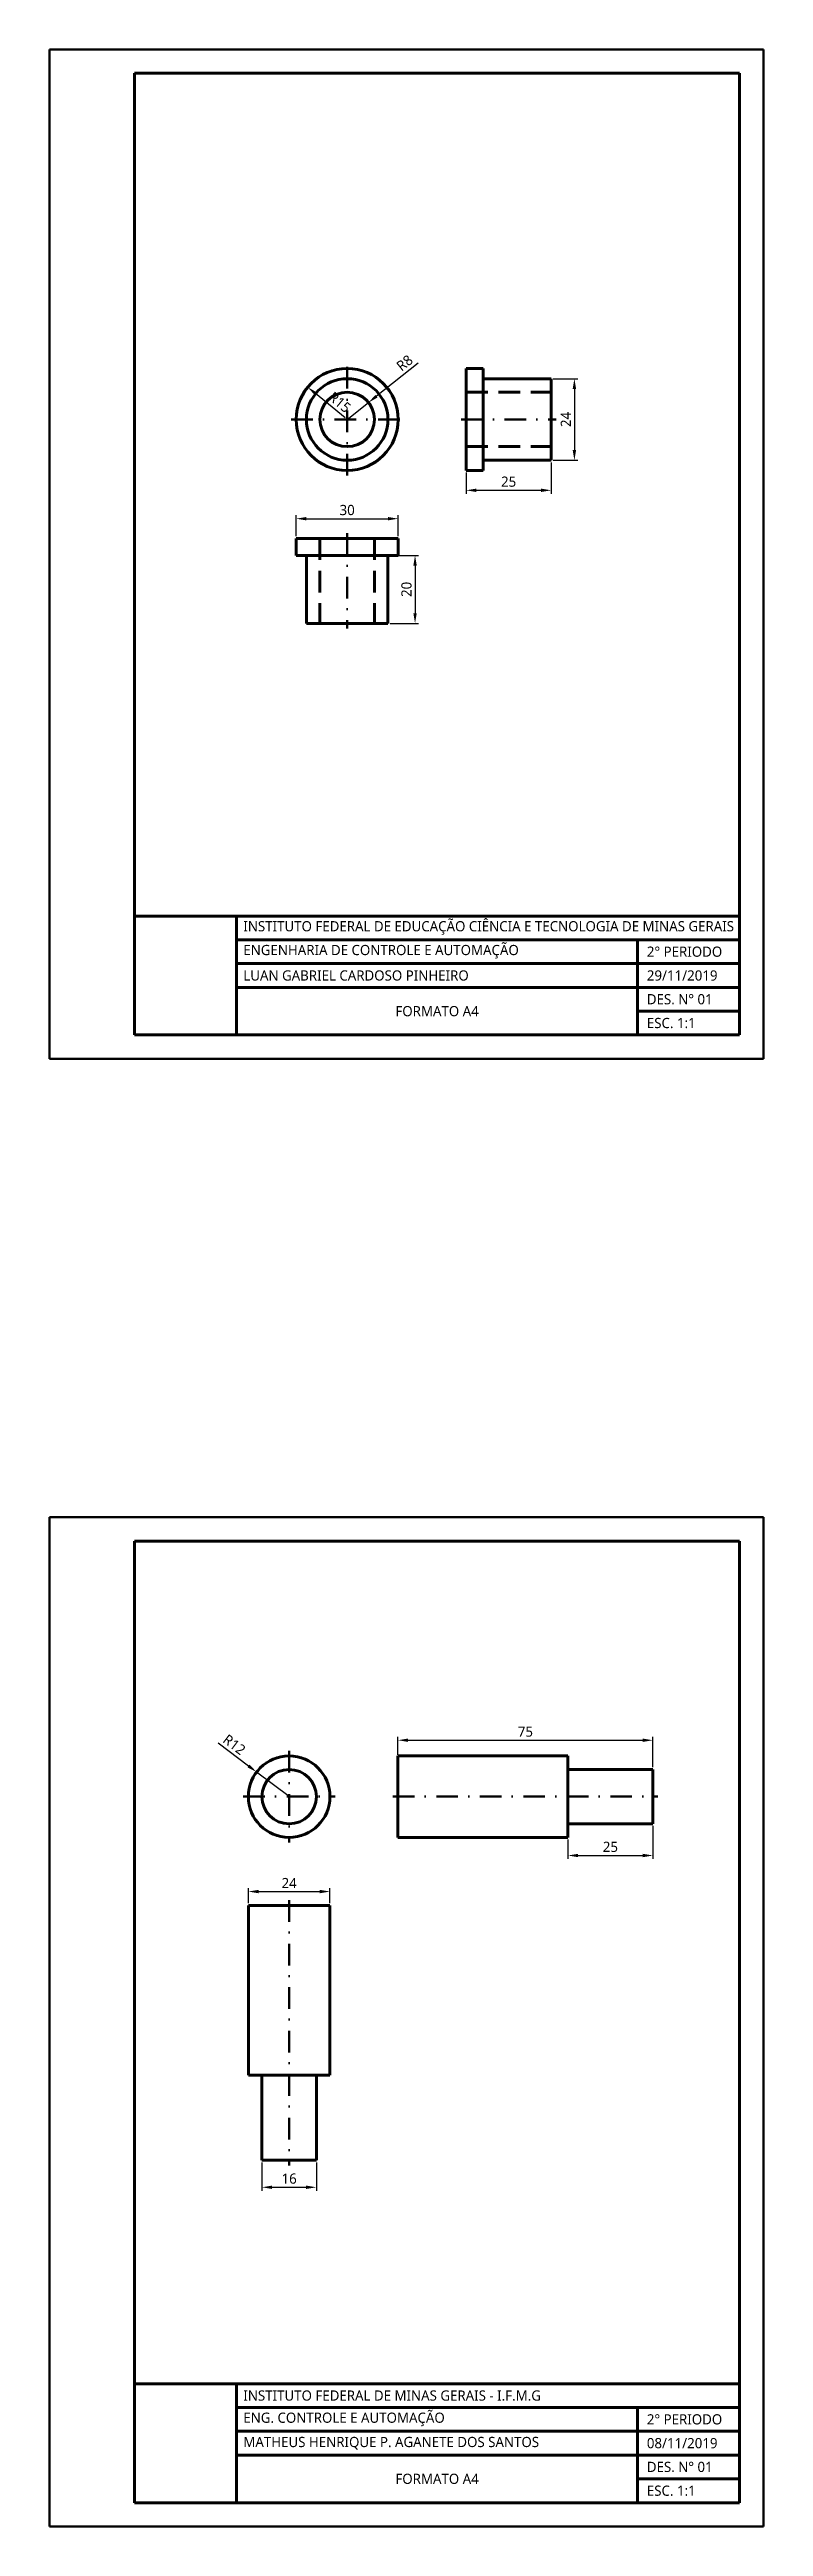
# Model space of a CAD drawing. Header units: millimetres. Extents: x 1010 to 9855, y 1438 to 2552.
# Drawn here: x 1010 to 1220, y 1438 to 2166 of the extents above; entities that cross this region are included whole.
import ezdxf

# ---------------------------------------------------------------- set-up
doc = ezdxf.new("R2010")
doc.units = ezdxf.units.MM
doc.linetypes.add('DASHDOT2', pattern=[12.7, 6.35, -3.175, 0, -3.175])
doc.linetypes.add('DASHED2', pattern=[9.525, 6.35, -3.175])
for name, color, linetype, lineweight in [('Continua Estreita', 4, 'Continuous', 50), ('Continua Larga', 3, 'Continuous', 70), ('Cotas', 3, 'Continuous', 50)]:
    doc.layers.add(name, color=color, linetype=linetype, lineweight=lineweight)
for name, color, linetype, lineweight, plot in [('Texto', 3, 'Continuous', 70, False), ('Tracejada Larga', 1, 'DASHED2', 70, False), ('TraçoPonto Estreita', 2, 'DASHDOT2', 50, False)]:
    doc.layers.add(name, color=color, linetype=linetype, lineweight=lineweight, plot=plot)
doc.styles.add('Matheus_Aganete', font='trebuc.ttf', dxfattribs={"height": 3})
doc.dimstyles.new('Matheus', dxfattribs={"dimtxt": 3, "dimasz": 3, "dimexe": 1, "dimexo": 0.6245, "dimgap": 1, "dimtad": 1, "dimtxsty": 'Matheus_Aganete', "dimcen": 0, "dimadec": 0, "dimazin": 0, "dimtfac": 1, "dimtmove": 0, "dimatfit": 3, "dimfxl": 1, "dimarcsym": 0})

msp = doc.modelspace()

# ---------------------------------------------------------------- texts
at = {"layer": 'Texto', "char_height": 3, "style": 'Matheus_Aganete'}
for s, width, insert, attachment_point in [('INSTITUTO FEDERAL DE EDUCAÇÃO CIÊNCIA E TECNOLOGIA DE MINAS GERAIS ', 146.00224, (1066.705, 1907.917), 4), ('ENGENHARIA DE CONTROLE E AUTOMAÇÃO', 116.00224, (1066.705, 1900.917), 4), ('2° PERIODO', 27.29693, (1185.41, 1900.917), 4), ('LUAN GABRIEL CARDOSO PINHEIRO', 116.00224, (1066.705, 1893.917), 4), ('29/11/2019', 27.29693, (1185.41, 1893.917), 4), ('DES. N° 01', 27.29693, (1185.41, 1886.917), 4), ('FORMATO A4', 118, (1123.707, 1883.417), 5), ('ESC. 1:1', 27.29693, (1185.41, 1879.917), 4), ('INSTITUTO FEDERAL DE MINAS GERAIS - I.F.M.G', 146.00224, (1066.705, 1476.01), 4), ('ENG. CONTROLE E AUTOMAÇÃO', 116.00224, (1066.705, 1469.01), 4), ('2° PERIODO', 27.29693, (1185.41, 1469.01), 4), ('MATHEUS HENRIQUE P. AGANETE DOS SANTOS', 116.00224, (1066.705, 1462.01), 4), ('08/11/2019', 27.29693, (1185.41, 1462.01), 4), ('FORMATO A4', 118, (1123.707, 1451.51), 5), ('DES. N° 01', 27.29693, (1185.41, 1455.01), 4), ('ESC. 1:1', 27.29693, (1185.41, 1448.01), 4)]:
    msp.add_mtext_dynamic_manual_height_columns(s, width=width, gutter_width=15, heights=[0], dxfattribs=dict(at, insert=insert, attachment_point=attachment_point))

# ---------------------------------------------------------------- blocks, each defined once
blk = doc.blocks.new('*D1')
at = {"layer": 'Cotas', "color": 0, "lineweight": -2, "transparency": 16777216}
for p, q in [((1059.27, 1668.08), (1068.22, 1661.32)), ((1080.19, 1652.28), (1070.61, 1659.51))]:
    blk.add_line(p, q, dxfattribs=at)
at = {"layer": 'Cotas', "color": 0, "transparency": 16777216}
blk.add_solid([(1068.52, 1661.72), (1067.92, 1660.92), (1070.61, 1659.51)], dxfattribs=at)
at = {"layer": 'Defpoints', "color": 0, "transparency": 16777216}
for p in [(1070.61, 1659.51), (1080.19, 1652.28)]:
    blk.add_point(p, dxfattribs=at)
at = {"layer": 'Cotas', "color": 0, "transparency": 16777216, "insert": (1064.06, 1667.6), "char_height": 3, "attachment_point": 5, "rotation": 322.94799, "style": 'Matheus_Aganete'}
blk.add_mtext('R12', dxfattribs=at)
blk = doc.blocks.new('*D2')
at = {"layer": 'Cotas', "color": 0, "lineweight": -2, "transparency": 16777216}
for p, q in [((1112.19, 1664.55), (1112.19, 1669.88)), ((1187.19, 1660.91), (1187.19, 1669.88)), ((1115.19, 1668.88), (1184.19, 1668.88))]:
    blk.add_line(p, q, dxfattribs=at)
at = {"layer": 'Cotas', "color": 0, "transparency": 16777216}
for points in [[(1115.19, 1669.38), (1115.19, 1668.38), (1112.19, 1668.88)], [(1184.19, 1669.38), (1184.19, 1668.38), (1187.19, 1668.88)]]:
    blk.add_solid(points, dxfattribs=at)
at = {"layer": 'Defpoints', "color": 0, "transparency": 16777216}
for p in [(1112.19, 1663.93), (1187.19, 1668.88), (1187.19, 1660.28)]:
    blk.add_point(p, dxfattribs=at)
at = {"layer": 'Cotas', "color": 0, "transparency": 16777216, "insert": (1149.69, 1671.4), "char_height": 3, "attachment_point": 5, "style": 'Matheus_Aganete'}
blk.add_mtext('75', dxfattribs=at)
blk = doc.blocks.new('*D3')
at = {"layer": 'Cotas', "color": 0, "lineweight": -2, "transparency": 16777216}
for p, q in [((1068.19, 1620.91), (1068.19, 1625.35)), ((1071.19, 1624.35), (1089.19, 1624.35)), ((1092.19, 1620.91), (1092.19, 1625.35))]:
    blk.add_line(p, q, dxfattribs=at)
at = {"layer": 'Cotas', "color": 0, "transparency": 16777216}
for points in [[(1071.19, 1624.85), (1071.19, 1623.85), (1068.19, 1624.35)], [(1089.19, 1624.85), (1089.19, 1623.85), (1092.19, 1624.35)]]:
    blk.add_solid(points, dxfattribs=at)
at = {"layer": 'Defpoints', "color": 0, "transparency": 16777216}
for p in [(1068.19, 1620.28), (1092.19, 1624.35), (1092.19, 1620.28)]:
    blk.add_point(p, dxfattribs=at)
at = {"layer": 'Cotas', "color": 0, "transparency": 16777216, "insert": (1080.19, 1626.85), "char_height": 3, "attachment_point": 5, "style": 'Matheus_Aganete'}
blk.add_mtext('24', dxfattribs=at)
blk = doc.blocks.new('*D4')
at = {"layer": 'Cotas', "color": 0, "lineweight": -2, "transparency": 16777216}
for p, q in [((1072.19, 1544.66), (1072.19, 1536.32)), ((1088.19, 1544.66), (1088.19, 1536.32)), ((1075.19, 1537.32), (1085.19, 1537.32))]:
    blk.add_line(p, q, dxfattribs=at)
at = {"layer": 'Cotas', "color": 0, "transparency": 16777216}
for points in [[(1075.19, 1537.82), (1075.19, 1536.82), (1072.19, 1537.32)], [(1085.19, 1537.82), (1085.19, 1536.82), (1088.19, 1537.32)]]:
    blk.add_solid(points, dxfattribs=at)
at = {"layer": 'Defpoints', "color": 0, "transparency": 16777216}
for p in [(1072.19, 1545.28), (1088.19, 1545.28), (1088.19, 1537.32)]:
    blk.add_point(p, dxfattribs=at)
at = {"layer": 'Cotas', "color": 0, "transparency": 16777216, "insert": (1080.19, 1539.85), "char_height": 3, "attachment_point": 5, "style": 'Matheus_Aganete'}
blk.add_mtext('16', dxfattribs=at)
blk = doc.blocks.new('*D5')
at = {"layer": 'Cotas', "color": 0, "lineweight": -2, "transparency": 16777216}
for p, q in [((1187.19, 1643.66), (1187.19, 1633.96)), ((1162.19, 1639.66), (1162.19, 1633.96)), ((1165.19, 1634.96), (1184.19, 1634.96))]:
    blk.add_line(p, q, dxfattribs=at)
at = {"layer": 'Cotas', "color": 0, "transparency": 16777216}
for points in [[(1165.19, 1635.46), (1165.19, 1634.46), (1162.19, 1634.96)], [(1184.19, 1635.46), (1184.19, 1634.46), (1187.19, 1634.96)]]:
    blk.add_solid(points, dxfattribs=at)
at = {"layer": 'Defpoints', "color": 0, "transparency": 16777216}
for p in [(1162.19, 1640.28), (1187.19, 1644.28), (1187.19, 1634.96)]:
    blk.add_point(p, dxfattribs=at)
at = {"layer": 'Cotas', "color": 0, "transparency": 16777216, "insert": (1174.69, 1637.49), "char_height": 3, "attachment_point": 5, "style": 'Matheus_Aganete'}
blk.add_mtext('25', dxfattribs=at)
blk = doc.blocks.new('*D6')
at = {"layer": 'Continua Larga', "color": 0, "lineweight": -2, "transparency": 16777216}
blk.add_line((1096.63, 2058.06), (1087.97, 2065.16), dxfattribs=at)
at = {"layer": 'Continua Larga', "color": 0, "transparency": 16777216}
blk.add_solid([(1088.29, 2065.54), (1087.65, 2064.77), (1085.65, 2067.06)], dxfattribs=at)
at = {"layer": 'Defpoints', "color": 0, "transparency": 16777216}
for p in [(1085.65, 2067.06), (1097.25, 2057.55)]:
    blk.add_point(p, dxfattribs=at)
at = {"layer": 'Continua Larga', "color": 0, "transparency": 16777216, "insert": (1095.06, 2062.61), "char_height": 3, "attachment_point": 5, "rotation": 320.68744, "style": 'Matheus_Aganete'}
blk.add_mtext('R15', dxfattribs=at)
blk = doc.blocks.new('*D7')
at = {"layer": 'Continua Larga', "color": 0, "lineweight": -2, "transparency": 16777216}
for p, q in [((1157.88, 2069.55), (1165.09, 2069.55)), ((1164.09, 2066.55), (1164.09, 2048.55)), ((1157.88, 2045.55), (1165.09, 2045.55))]:
    blk.add_line(p, q, dxfattribs=at)
at = {"layer": 'Continua Larga', "color": 0, "transparency": 16777216}
for points in [[(1163.59, 2066.55), (1164.59, 2066.55), (1164.09, 2069.55)], [(1163.59, 2048.55), (1164.59, 2048.55), (1164.09, 2045.55)]]:
    blk.add_solid(points, dxfattribs=at)
at = {"layer": 'Defpoints', "color": 0, "transparency": 16777216}
for p in [(1157.25, 2069.55), (1157.25, 2045.55), (1164.09, 2045.55)]:
    blk.add_point(p, dxfattribs=at)
at = {"layer": 'Continua Larga', "color": 0, "transparency": 16777216, "insert": (1161.58, 2057.55), "char_height": 3, "attachment_point": 5, "rotation": 90, "style": 'Matheus_Aganete'}
blk.add_mtext('24', dxfattribs=at)
blk = doc.blocks.new('*D8')
at = {"layer": 'Continua Larga', "color": 0, "lineweight": -2, "transparency": 16777216}
for p, q in [((1082.25, 2023.18), (1082.25, 2029.36)), ((1085.25, 2028.36), (1109.25, 2028.36)), ((1112.25, 2023.18), (1112.25, 2029.36))]:
    blk.add_line(p, q, dxfattribs=at)
at = {"layer": 'Continua Larga', "color": 0, "transparency": 16777216}
for points in [[(1085.25, 2028.86), (1085.25, 2027.86), (1082.25, 2028.36)], [(1109.25, 2028.86), (1109.25, 2027.86), (1112.25, 2028.36)]]:
    blk.add_solid(points, dxfattribs=at)
at = {"layer": 'Defpoints', "color": 0, "transparency": 16777216}
for p in [(1112.25, 2028.36), (1082.25, 2022.55), (1112.25, 2022.55)]:
    blk.add_point(p, dxfattribs=at)
at = {"layer": 'Continua Larga', "color": 0, "transparency": 16777216, "insert": (1097.25, 2030.89), "char_height": 3, "attachment_point": 5, "style": 'Matheus_Aganete'}
blk.add_mtext('30', dxfattribs=at)
blk = doc.blocks.new('*D9')
at = {"layer": 'Continua Larga', "color": 0, "lineweight": -2, "transparency": 16777216}
for p, q in [((1132.25, 2041.93), (1132.25, 2035.71)), ((1157.25, 2044.93), (1157.25, 2035.71)), ((1135.25, 2036.71), (1154.25, 2036.71))]:
    blk.add_line(p, q, dxfattribs=at)
at = {"layer": 'Continua Larga', "color": 0, "transparency": 16777216}
for points in [[(1135.25, 2037.21), (1135.25, 2036.21), (1132.25, 2036.71)], [(1154.25, 2037.21), (1154.25, 2036.21), (1157.25, 2036.71)]]:
    blk.add_solid(points, dxfattribs=at)
at = {"layer": 'Defpoints', "color": 0, "transparency": 16777216}
for p in [(1132.25, 2042.55), (1157.25, 2045.55), (1157.25, 2036.71)]:
    blk.add_point(p, dxfattribs=at)
at = {"layer": 'Continua Larga', "color": 0, "transparency": 16777216, "insert": (1144.75, 2039.24), "char_height": 3, "attachment_point": 5, "style": 'Matheus_Aganete'}
blk.add_mtext('25', dxfattribs=at)
blk = doc.blocks.new('*D10')
at = {"layer": 'Continua Larga', "color": 0, "lineweight": -2, "transparency": 16777216}
for p, q in [((1109.88, 2017.55), (1118.22, 2017.55)), ((1117.22, 2014.55), (1117.22, 2000.55)), ((1109.88, 1997.55), (1118.22, 1997.55))]:
    blk.add_line(p, q, dxfattribs=at)
at = {"layer": 'Continua Larga', "color": 0, "transparency": 16777216}
for points in [[(1116.72, 2014.55), (1117.72, 2014.55), (1117.22, 2017.55)], [(1116.72, 2000.55), (1117.72, 2000.55), (1117.22, 1997.55)]]:
    blk.add_solid(points, dxfattribs=at)
at = {"layer": 'Defpoints', "color": 0, "transparency": 16777216}
for p in [(1109.25, 2017.55), (1109.25, 1997.55), (1117.22, 1997.55)]:
    blk.add_point(p, dxfattribs=at)
at = {"layer": 'Continua Larga', "color": 0, "transparency": 16777216, "insert": (1114.7, 2007.55), "char_height": 3, "attachment_point": 5, "rotation": 90, "style": 'Matheus_Aganete'}
blk.add_mtext('20', dxfattribs=at)
blk = doc.blocks.new('*D11')
at = {"layer": 'Continua Larga', "color": 0, "lineweight": -2, "transparency": 16777216}
for p, q in [((1118.12, 2074.1), (1105.87, 2064.39)), ((1097.25, 2057.55), (1103.52, 2062.53))]:
    blk.add_line(p, q, dxfattribs=at)
at = {"layer": 'Continua Larga', "color": 0, "transparency": 16777216}
blk.add_solid([(1105.56, 2064.78), (1106.18, 2064), (1103.52, 2062.53)], dxfattribs=at)
at = {"layer": 'Defpoints', "color": 0, "transparency": 16777216}
for p in [(1097.25, 2057.55), (1103.52, 2062.53)]:
    blk.add_point(p, dxfattribs=at)
at = {"layer": 'Continua Larga', "color": 0, "transparency": 16777216, "insert": (1114.16, 2074.19), "char_height": 3, "attachment_point": 5, "rotation": 38.42159, "style": 'Matheus_Aganete'}
blk.add_mtext('R8', dxfattribs=at)

# ---------------------------------------------------------------- dimensions: what is measured, and where the dimension line sits
at = {"layer": 'Continua Larga'}
for mpoint, picture, middle in [((1103.523, 2062.525), '*D11', (1115.732, 2072.21)), ((1085.649, 2067.057), '*D6', (1093.462, 2060.659))]:
    dim = msp.add_radius_dim(center=(1097.255, 2057.554), mpoint=mpoint, dimstyle='Matheus', dxfattribs=at)
    dim.commit()
    dim.dimension.update_dxf_attribs({"geometry": picture, "text_midpoint": middle, "dimtype": 164})
for base, p1, p2, picture, middle in [((1164.085, 2045.554), (1157.255, 2069.554), (1157.255, 2045.554), '*D7', (1161.579, 2057.554)), ((1117.225, 1997.554), (1109.255, 2017.554), (1109.255, 1997.554), '*D10', (1114.699, 2007.554))]:
    dim = msp.add_linear_dim(base=base, p1=p1, p2=p2, angle=90, dimstyle='Matheus', dxfattribs=at)
    dim.commit()
    dim.dimension.update_dxf_attribs({"geometry": picture, "text_midpoint": middle})
for base, p1, p2, picture, middle in [((1157.255, 2036.714), (1132.255, 2042.554), (1157.255, 2045.554), '*D9', (1144.755, 2039.24)), ((1112.255, 2028.362), (1082.255, 2022.554), (1112.255, 2022.554), '*D8', (1097.255, 2030.888))]:
    dim = msp.add_linear_dim(base=base, p1=p1, p2=p2, dimstyle='Matheus', dxfattribs=at)
    dim.commit()
    dim.dimension.update_dxf_attribs({"geometry": picture, "text_midpoint": middle})
at = {"layer": 'Cotas'}
dim = msp.add_radius_dim(center=(1080.188, 1652.282), mpoint=(1070.611, 1659.512), dimstyle='Matheus', dxfattribs=at)
dim.commit()
dim.dimension.update_dxf_attribs({"geometry": '*D1', "text_midpoint": (1064.055, 1667.602)})
for base, p1, p2, picture, middle in [((1187.188, 1668.876), (1112.188, 1663.928), (1187.188, 1660.282), '*D2', (1149.688, 1671.396)), ((1187.188, 1634.965), (1162.188, 1640.282), (1187.188, 1644.282), '*D5', (1174.688, 1637.491)), ((1092.188, 1624.346), (1068.188, 1620.282), (1092.188, 1620.282), '*D3', (1080.188, 1626.852)), ((1088.188, 1537.323), (1072.188, 1545.282), (1088.188, 1545.282), '*D4', (1080.188, 1539.855))]:
    dim = msp.add_linear_dim(base=base, p1=p1, p2=p2, dimstyle='Matheus', dxfattribs=at)
    dim.commit()
    dim.dimension.update_dxf_attribs({"geometry": picture, "text_midpoint": middle})

# ---------------------------------------------------------------- linework, layer by layer
at = {"layer": 'Continua Estreita'}
for p, q in [((1009.707, 1869.417), (1009.707, 2166.417)), ((1009.707, 2166.417), (1219.707, 2166.417)), ((1219.707, 2166.417), (1219.707, 1869.417)), ((1219.707, 1869.417), (1009.707, 1869.417)), ((1009.707, 1437.51), (1009.707, 1734.51)), ((1009.707, 1734.51), (1219.707, 1734.51)), ((1219.707, 1734.51), (1219.707, 1437.51)), ((1219.707, 1437.51), (1009.707, 1437.51))]:
    msp.add_line(p, q, dxfattribs=at)
at = {"layer": 'Continua Larga'}
for p, q in [((1034.707, 1876.417), (1034.707, 2159.417)), ((1034.707, 2159.417), (1212.707, 2159.417)), ((1212.707, 2159.417), (1212.707, 1876.417)), ((1132.255, 2042.554), (1132.255, 2072.554)), ((1132.255, 2072.554), (1137.255, 2072.554)), ((1137.255, 2069.554), (1137.255, 2072.554)), ((1137.255, 2069.554), (1157.255, 2069.554)), ((1137.255, 2069.554), (1137.255, 2045.554)), ((1157.255, 2069.554), (1157.255, 2045.554)), ((1137.255, 2042.554), (1132.255, 2042.554)), ((1137.255, 2042.554), (1137.255, 2045.554)), ((1137.255, 2045.554), (1157.255, 2045.554)), ((1082.255, 2022.554), (1112.255, 2022.554)), ((1082.255, 2017.554), (1082.255, 2022.554)), ((1112.255, 2022.554), (1112.255, 2017.554)), ((1082.255, 2017.554), (1112.255, 2017.554)), ((1085.255, 2017.554), (1085.255, 1997.554)), ((1109.255, 2017.554), (1109.255, 1997.554)), ((1109.255, 1997.554), (1085.255, 1997.554)), ((1212.707, 1911.417), (1034.707, 1911.417)), ((1064.707, 1911.417), (1064.707, 1876.417)), ((1212.707, 1904.417), (1064.707, 1904.417)), ((1182.707, 1904.417), (1182.707, 1876.417)), ((1212.707, 1897.417), (1064.707, 1897.417)), ((1212.707, 1890.417), (1064.707, 1890.417)), ((1212.707, 1883.417), (1182.707, 1883.417)), ((1212.707, 1876.417), (1034.707, 1876.417)), ((1034.707, 1444.51), (1034.707, 1727.51)), ((1034.707, 1727.51), (1212.707, 1727.51)), ((1212.707, 1727.51), (1212.707, 1444.51)), ((1162.188, 1664.282), (1112.188, 1664.282)), ((1112.188, 1664.282), (1112.188, 1640.282)), ((1162.188, 1664.282), (1162.188, 1640.282)), ((1162.188, 1660.282), (1187.188, 1660.282)), ((1187.188, 1644.282), (1187.188, 1660.282)), ((1112.188, 1640.282), (1162.188, 1640.282)), ((1162.188, 1644.282), (1187.188, 1644.282)), ((1068.188, 1620.282), (1092.188, 1620.282)), ((1068.188, 1620.282), (1068.188, 1570.282)), ((1092.188, 1620.282), (1092.188, 1570.282)), ((1068.188, 1570.282), (1092.188, 1570.282)), ((1072.188, 1570.282), (1072.188, 1545.282)), ((1088.188, 1570.282), (1088.188, 1545.282)), ((1072.188, 1545.282), (1088.188, 1545.282)), ((1212.707, 1479.51), (1034.707, 1479.51)), ((1064.707, 1479.51), (1064.707, 1444.51)), ((1212.707, 1472.51), (1064.707, 1472.51)), ((1182.707, 1472.51), (1182.707, 1444.51)), ((1212.707, 1465.51), (1064.707, 1465.51)), ((1212.707, 1458.51), (1064.707, 1458.51)), ((1212.707, 1451.51), (1182.707, 1451.51)), ((1212.707, 1444.51), (1034.707, 1444.51))]:
    msp.add_line(p, q, dxfattribs=at)
for centre, radius in [((1097.255, 2057.554), 15), ((1097.255, 2057.554), 12), ((1097.255, 2057.554), 8), ((1080.188, 1652.282), 12), ((1080.188, 1652.282), 8)]:
    msp.add_circle(centre, radius, dxfattribs=at)
at = {"layer": 'Tracejada Larga'}
for p, q in [((1132.255, 2065.554), (1157.255, 2065.554)), ((1132.255, 2049.554), (1157.255, 2049.554)), ((1089.255, 2022.554), (1089.255, 1997.554)), ((1105.255, 2022.554), (1105.255, 1997.554))]:
    msp.add_line(p, q, dxfattribs=at)
at = {"layer": 'TraçoPonto Estreita'}
for p, q in [((1097.255, 2041.054), (1097.255, 2074.054)), ((1080.755, 2057.554), (1113.755, 2057.554)), ((1130.755, 2057.554), (1158.755, 2057.554)), ((1097.255, 2024.054), (1097.255, 1996.054)), ((1080.188, 1665.782), (1080.188, 1638.782)), ((1066.688, 1652.282), (1093.688, 1652.282)), ((1110.688, 1652.282), (1188.688, 1652.282)), ((1080.188, 1621.782), (1080.188, 1543.782))]:
    msp.add_line(p, q, dxfattribs=at)

msp.set_redraw_order([(e.dxf.handle, doc.entitydb.next_handle()) for e in msp.query("TEXT MTEXT ATTDEF DIMENSION ARC_DIMENSION")])  # texts and dimensions are drawn at this point

doc.saveas('drawing.dxf')
